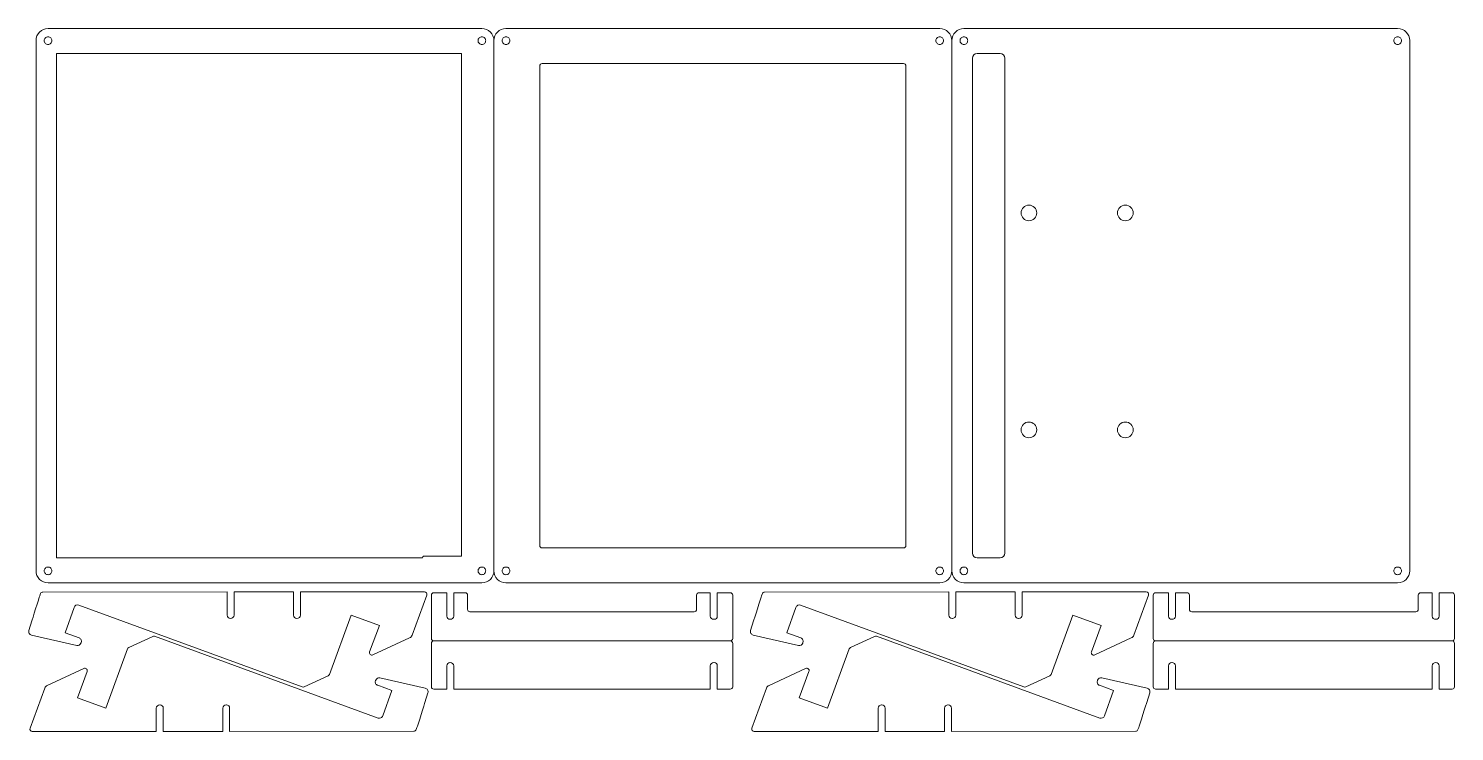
# Model space of a CAD drawing. Header units: millimetres. Extents: x -298 to 294, y -147 to 145.
import ezdxf

# ---------------------------------------------------------------- set-up
doc = ezdxf.new("R2010")
doc.units = ezdxf.units.MM
doc.header["$MEASUREMENT"] = 0
doc.layers.add('Layer 1', color=7, linetype='Continuous')

msp = doc.modelspace()

# ---------------------------------------------------------------- linework, layer by layer
at = {"layer": 'Layer 1', "color": 250, "lineweight": 9}
for centre in [(117, 68.5001), (157, 68.5), (117, -21.5), (157, -21.5)]:
    msp.add_ellipse(centre, major_axis=(0, 3.25), ratio=1, dxfattribs=at)
for points, knots in [([(-105, -79.9997), (-105, -82.7701), (-107.23, -84.9999), (-110.0005, -84.9999), (-110.0005, -84.9999), (-110.0005, -84.9999), (-289.9997, -84.9999), (-289.9997, -84.9999), (-289.9997, -84.9999), (-292.7702, -84.9999), (-295, -82.7701), (-295, -79.9997), (-295, -79.9997), (-295, -79.9997), (-295, 139.9998), (-295, 139.9998), (-295, 139.9998), (-295, 142.7698), (-292.7701, 144.9999), (-289.9995, 144.9999), (-289.9995, 144.9999), (-289.9995, 144.9999), (-110.0006, 145), (-110.0006, 145), (-110.0006, 145), (-107.23, 145), (-105, 142.7697), (-105, 139.9998)], [0, 0, 0, 0, 0.125, 0.125, 0.125, 0.125, 0.25, 0.25, 0.25, 0.25, 0.375, 0.375, 0.375, 0.375, 0.5, 0.5, 0.5, 0.5, 0.625, 0.625, 0.625, 0.625, 0.75, 0.75, 0.75, 0.75, 1, 1, 1, 1]), ([(85, -79.9996), (85, -82.7699), (82.77, -84.9999), (79.9995, -84.9999), (79.9995, -84.9999), (79.9995, -84.9999), (-99.9997, -84.9999), (-99.9997, -84.9999), (-99.9997, -84.9999), (-102.7702, -84.9999), (-105, -82.77), (-105, -79.9997), (-105, -79.9997), (-105, -79.9997), (-105, 139.9999), (-105, 139.9999), (-105, 139.9999), (-105, 142.7704), (-102.7701, 145), (-99.9995, 145), (-99.9995, 145), (-99.9995, 145), (79.9994, 145), (79.9994, 145), (79.9994, 145), (82.77, 145), (85, 142.7701), (85, 139.9999)], [0, 0, 0, 0, 0.125, 0.125, 0.125, 0.125, 0.25, 0.25, 0.25, 0.25, 0.375, 0.375, 0.375, 0.375, 0.5, 0.5, 0.5, 0.5, 0.625, 0.625, 0.625, 0.625, 0.75, 0.75, 0.75, 0.75, 1, 1, 1, 1]), ([(275, -79.9997), (275, -79.9997), (275, 139.9998), (275, 139.9998), (275, 139.9998), (275, 142.7702), (272.7696, 145), (269.9995, 145), (269.9995, 145), (269.9995, 145), (90.0004, 145), (90.0004, 145), (90.0004, 145), (87.2302, 145), (85, 142.7702), (85, 139.9998), (85, 139.9998), (85, 139.9998), (85, -79.9997), (85, -79.9997), (85, -79.9997), (85, -82.7697), (87.2303, -84.9998), (90.0005, -84.9998), (90.0005, -84.9998), (90.0005, -84.9998), (269.9995, -84.9999), (269.9995, -84.9999), (269.9995, -84.9999), (272.7696, -84.9999), (275, -82.7696), (275, -79.9997)], [0, 0, 0, 0, 0.11111111, 0.11111111, 0.11111111, 0.11111111, 0.22222222, 0.22222222, 0.22222222, 0.22222222, 0.33333333, 0.33333333, 0.33333333, 0.33333333, 0.44444444, 0.44444444, 0.44444444, 0.44444444, 0.55555556, 0.55555556, 0.55555556, 0.55555556, 0.66666667, 0.66666667, 0.66666667, 0.66666667, 0.77777778, 0.77777778, 0.77777778, 0.77777778, 1, 1, 1, 1]), ([(-289.9999, 141.6001), (-289.5814, 141.6001), (-289.1651, 141.4269), (-288.868, 141.1312), (-288.868, 141.1312), (-288.5722, 140.8355), (-288.4, 140.4184), (-288.4, 140.0001), (-288.4, 140.0001), (-288.4001, 139.5817), (-288.5721, 139.1647), (-288.868, 138.8689), (-288.868, 138.8689), (-289.1652, 138.5733), (-289.5812, 138.4001), (-289.9998, 138.4001), (-289.9998, 138.4001), (-290.4184, 138.4001), (-290.8346, 138.5732), (-291.1319, 138.8689), (-291.1319, 138.8689), (-291.4279, 139.1647), (-291.5999, 139.5817), (-291.5999, 140.0001), (-291.5999, 140.0001), (-291.6001, 140.4186), (-291.4279, 140.8355), (-291.1319, 141.1312), (-291.1319, 141.1312), (-290.8346, 141.427), (-290.4184, 141.6001), (-289.9999, 141.6001)], [0, 0, 0, 0, 0.11111111, 0.11111111, 0.11111111, 0.11111111, 0.22222222, 0.22222222, 0.22222222, 0.22222222, 0.33333333, 0.33333333, 0.33333333, 0.33333333, 0.44444444, 0.44444444, 0.44444444, 0.44444444, 0.55555556, 0.55555556, 0.55555556, 0.55555556, 0.66666667, 0.66666667, 0.66666667, 0.66666667, 0.77777778, 0.77777778, 0.77777778, 0.77777778, 1, 1, 1, 1]), ([(-109.9996, 141.6001), (-109.5811, 141.6001), (-109.1651, 141.4269), (-108.869, 141.1312), (-108.869, 141.1312), (-108.5732, 140.8355), (-108.4, 140.4184), (-108.4, 140.0001), (-108.4, 140.0001), (-108.4, 139.5817), (-108.5732, 139.1647), (-108.869, 138.8689), (-108.869, 138.8689), (-109.1653, 138.5733), (-109.5811, 138.4001), (-109.9995, 138.4001), (-109.9995, 138.4001), (-110.4193, 138.4001), (-110.8352, 138.5732), (-111.131, 138.8689), (-111.131, 138.8689), (-111.4269, 139.1647), (-111.6, 139.5817), (-111.6, 140.0001), (-111.6, 140.0001), (-111.6, 140.4186), (-111.4268, 140.8355), (-111.131, 141.1312), (-111.131, 141.1312), (-110.8353, 141.427), (-110.4192, 141.6001), (-109.9996, 141.6001)], [0, 0, 0, 0, 0.11111111, 0.11111111, 0.11111111, 0.11111111, 0.22222222, 0.22222222, 0.22222222, 0.22222222, 0.33333333, 0.33333333, 0.33333333, 0.33333333, 0.44444444, 0.44444444, 0.44444444, 0.44444444, 0.55555556, 0.55555556, 0.55555556, 0.55555556, 0.66666667, 0.66666667, 0.66666667, 0.66666667, 0.77777778, 0.77777778, 0.77777778, 0.77777778, 1, 1, 1, 1]), ([(-99.9999, 141.6001), (-99.5814, 141.6001), (-99.1651, 141.4268), (-98.868, 141.1311), (-98.868, 141.1311), (-98.5722, 140.8351), (-98.4, 140.4181), (-98.4, 139.9998), (-98.4, 139.9998), (-98.4001, 139.5817), (-98.5721, 139.1645), (-98.868, 138.8689), (-98.868, 138.8689), (-99.1652, 138.5732), (-99.5812, 138.4001), (-99.9998, 138.4001), (-99.9998, 138.4001), (-100.4184, 138.4001), (-100.8346, 138.5731), (-101.1319, 138.8689), (-101.1319, 138.8689), (-101.4279, 139.1646), (-101.5999, 139.5815), (-101.5999, 139.9998), (-101.5999, 139.9998), (-101.6001, 140.4183), (-101.4279, 140.8351), (-101.1319, 141.1311), (-101.1319, 141.1311), (-100.8346, 141.4269), (-100.4184, 141.6001), (-99.9999, 141.6001)], [0, 0, 0, 0, 0.11111111, 0.11111111, 0.11111111, 0.11111111, 0.22222222, 0.22222222, 0.22222222, 0.22222222, 0.33333333, 0.33333333, 0.33333333, 0.33333333, 0.44444444, 0.44444444, 0.44444444, 0.44444444, 0.55555556, 0.55555556, 0.55555556, 0.55555556, 0.66666667, 0.66666667, 0.66666667, 0.66666667, 0.77777778, 0.77777778, 0.77777778, 0.77777778, 1, 1, 1, 1]), ([(80.0004, 141.6001), (80.4189, 141.6001), (80.8349, 141.4268), (81.131, 141.1311), (81.131, 141.1311), (81.4268, 140.8351), (81.6, 140.4181), (81.6, 139.9998), (81.6, 139.9998), (81.6, 139.5817), (81.4268, 139.1645), (81.131, 138.8689), (81.131, 138.8689), (80.8347, 138.5732), (80.4189, 138.4001), (80.0005, 138.4001), (80.0005, 138.4001), (79.5807, 138.4001), (79.1648, 138.5731), (78.869, 138.8689), (78.869, 138.8689), (78.5731, 139.1646), (78.4, 139.5815), (78.4, 139.9998), (78.4, 139.9998), (78.4, 140.4183), (78.5732, 140.8351), (78.869, 141.1311), (78.869, 141.1311), (79.1647, 141.4269), (79.5808, 141.6001), (80.0004, 141.6001)], [0, 0, 0, 0, 0.11111111, 0.11111111, 0.11111111, 0.11111111, 0.22222222, 0.22222222, 0.22222222, 0.22222222, 0.33333333, 0.33333333, 0.33333333, 0.33333333, 0.44444444, 0.44444444, 0.44444444, 0.44444444, 0.55555556, 0.55555556, 0.55555556, 0.55555556, 0.66666667, 0.66666667, 0.66666667, 0.66666667, 0.77777778, 0.77777778, 0.77777778, 0.77777778, 1, 1, 1, 1]), ([(89.9997, 138.4001), (90.4184, 138.4001), (90.836, 138.572), (91.132, 138.8679), (91.132, 138.8679), (91.4279, 139.165), (91.6, 139.5809), (91.6, 139.9995), (91.6, 139.9995), (91.5999, 140.4192), (91.428, 140.8352), (91.132, 141.1311), (91.132, 141.1311), (90.836, 141.4269), (90.4184, 141.6001), (89.9998, 141.6001), (89.9998, 141.6001), (89.5812, 141.6001), (89.1651, 141.4269), (88.8691, 141.1311), (88.8691, 141.1311), (88.572, 140.8352), (88.4, 140.4192), (88.4, 139.9995), (88.4, 139.9995), (88.4, 139.5809), (88.572, 139.165), (88.8691, 138.8679), (88.8691, 138.8679), (89.1651, 138.572), (89.5812, 138.4001), (89.9997, 138.4001)], [0, 0, 0, 0, 0.11111111, 0.11111111, 0.11111111, 0.11111111, 0.22222222, 0.22222222, 0.22222222, 0.22222222, 0.33333333, 0.33333333, 0.33333333, 0.33333333, 0.44444444, 0.44444444, 0.44444444, 0.44444444, 0.55555556, 0.55555556, 0.55555556, 0.55555556, 0.66666667, 0.66666667, 0.66666667, 0.66666667, 0.77777778, 0.77777778, 0.77777778, 0.77777778, 1, 1, 1, 1]), ([(270.0002, 138.4001), (270.4187, 138.4001), (270.8349, 138.572), (271.1308, 138.8679), (271.1308, 138.8679), (271.428, 139.165), (271.6, 139.5809), (271.6, 139.9995), (271.6, 139.9995), (271.6, 140.4192), (271.428, 140.8352), (271.1308, 141.1311), (271.1308, 141.1311), (270.8349, 141.4269), (270.4187, 141.6001), (270.0002, 141.6001), (270.0002, 141.6001), (269.5816, 141.6001), (269.1639, 141.4269), (268.8679, 141.1311), (268.8679, 141.1311), (268.572, 140.8352), (268.4, 140.4192), (268.4, 139.9995), (268.4, 139.9995), (268.4, 139.5809), (268.572, 139.165), (268.8679, 138.8679), (268.8679, 138.8679), (269.1639, 138.572), (269.5816, 138.4001), (270.0002, 138.4001)], [0, 0, 0, 0, 0.11111111, 0.11111111, 0.11111111, 0.11111111, 0.22222222, 0.22222222, 0.22222222, 0.22222222, 0.33333333, 0.33333333, 0.33333333, 0.33333333, 0.44444444, 0.44444444, 0.44444444, 0.44444444, 0.55555556, 0.55555556, 0.55555556, 0.55555556, 0.66666667, 0.66666667, 0.66666667, 0.66666667, 0.77777778, 0.77777778, 0.77777778, 0.77777778, 1, 1, 1, 1]), ([(-286.4811, -74.6319), (-286.4811, -74.6319), (-286.4811, 134.632), (-286.4811, 134.632), (-286.4811, 134.632), (-286.4811, 134.632), (-118.5162, 134.632), (-118.5162, 134.632), (-118.5162, 134.632), (-118.5162, 134.632), (-118.5162, -73.9117), (-118.5162, -73.9117), (-118.5162, -73.9117), (-118.5162, -73.9117), (-134.2003, -73.9117), (-134.2003, -73.9117), (-134.2003, -73.9117), (-134.3655, -73.9117), (-134.5003, -74.0465), (-134.5003, -74.2117), (-134.5003, -74.2117), (-134.5003, -74.2117), (-134.5003, -74.3317), (-134.5003, -74.3317), (-134.5003, -74.3317), (-134.5003, -74.4969), (-134.6351, -74.6317), (-134.8003, -74.6317), (-134.8003, -74.6317), (-134.8003, -74.6317), (-286.4811, -74.6319), (-286.4811, -74.6319)], [0, 0, 0, 0, 0.11111111, 0.11111111, 0.11111111, 0.11111111, 0.22222222, 0.22222222, 0.22222222, 0.22222222, 0.33333333, 0.33333333, 0.33333333, 0.33333333, 0.44444444, 0.44444444, 0.44444444, 0.44444444, 0.55555556, 0.55555556, 0.55555556, 0.55555556, 0.66666667, 0.66666667, 0.66666667, 0.66666667, 0.77777778, 0.77777778, 0.77777778, 0.77777778, 1, 1, 1, 1]), ([(-85.9857, -69.4782), (-85.9857, -69.4782), (-85.9857, 129.4784), (-85.9857, 129.4784), (-85.9857, 129.4784), (-85.9857, 130.0292), (-85.5365, 130.4784), (-84.9857, 130.4784), (-84.9857, 130.4784), (-84.9857, 130.4784), (64.9856, 130.4784), (64.9856, 130.4784), (64.9856, 130.4784), (65.5364, 130.4784), (65.9856, 130.0292), (65.9856, 129.4784), (65.9856, 129.4784), (65.9856, 129.4784), (65.9856, -69.4782), (65.9856, -69.4782), (65.9856, -69.4782), (65.9856, -70.029), (65.5364, -70.4782), (64.9856, -70.4782), (64.9856, -70.4782), (64.9856, -70.4782), (-84.9857, -70.4782), (-84.9857, -70.4782), (-84.9857, -70.4782), (-85.5365, -70.4782), (-85.9857, -70.029), (-85.9857, -69.4782)], [0, 0, 0, 0, 0.11111111, 0.11111111, 0.11111111, 0.11111111, 0.22222222, 0.22222222, 0.22222222, 0.22222222, 0.33333333, 0.33333333, 0.33333333, 0.33333333, 0.44444444, 0.44444444, 0.44444444, 0.44444444, 0.55555556, 0.55555556, 0.55555556, 0.55555556, 0.66666667, 0.66666667, 0.66666667, 0.66666667, 0.77777778, 0.77777778, 0.77777778, 0.77777778, 1, 1, 1, 1]), ([(93.5189, 132.6462), (93.5189, 132.6462), (93.5189, -72.6464), (93.5189, -72.6464), (93.5189, -72.6464), (93.5189, -73.7401), (94.4089, -74.632), (95.5003, -74.632), (95.5003, -74.632), (95.5003, -74.632), (105.0024, -74.632), (105.0024, -74.632), (105.0024, -74.632), (106.0938, -74.632), (106.9838, -73.7401), (106.9838, -72.6464), (106.9838, -72.6464), (106.9838, -72.6464), (106.9838, 132.6461), (106.9838, 132.6461), (106.9838, 132.6461), (106.9838, 133.7398), (106.0938, 134.6317), (105.0024, 134.6317), (105.0024, 134.6317), (105.0024, 134.6317), (95.5003, 134.6318), (95.5003, 134.6318), (95.5003, 134.6318), (94.4089, 134.6318), (93.5189, 133.7399), (93.5189, 132.6462)], [0, 0, 0, 0, 0.11111111, 0.11111111, 0.11111111, 0.11111111, 0.22222222, 0.22222222, 0.22222222, 0.22222222, 0.33333333, 0.33333333, 0.33333333, 0.33333333, 0.44444444, 0.44444444, 0.44444444, 0.44444444, 0.55555556, 0.55555556, 0.55555556, 0.55555556, 0.66666667, 0.66666667, 0.66666667, 0.66666667, 0.77777778, 0.77777778, 0.77777778, 0.77777778, 1, 1, 1, 1]), ([(-289.9999, -78.3999), (-289.5814, -78.3999), (-289.1651, -78.5718), (-288.868, -78.8677), (-288.868, -78.8677), (-288.5722, -79.1648), (-288.4, -79.5807), (-288.4, -79.9993), (-288.4, -79.9993), (-288.4001, -80.419), (-288.5721, -80.835), (-288.868, -81.1309), (-288.868, -81.1309), (-289.1652, -81.4267), (-289.5812, -81.5999), (-289.9998, -81.5999), (-289.9998, -81.5999), (-290.4184, -81.5999), (-290.8346, -81.4267), (-291.1319, -81.1309), (-291.1319, -81.1309), (-291.4279, -80.835), (-291.5999, -80.419), (-291.5999, -79.9993), (-291.5999, -79.9993), (-291.6001, -79.5807), (-291.4279, -79.1648), (-291.1319, -78.8677), (-291.1319, -78.8677), (-290.8346, -78.5718), (-290.4184, -78.3999), (-289.9999, -78.3999)], [0, 0, 0, 0, 0.11111111, 0.11111111, 0.11111111, 0.11111111, 0.22222222, 0.22222222, 0.22222222, 0.22222222, 0.33333333, 0.33333333, 0.33333333, 0.33333333, 0.44444444, 0.44444444, 0.44444444, 0.44444444, 0.55555556, 0.55555556, 0.55555556, 0.55555556, 0.66666667, 0.66666667, 0.66666667, 0.66666667, 0.77777778, 0.77777778, 0.77777778, 0.77777778, 1, 1, 1, 1]), ([(-109.9996, -78.3999), (-109.5811, -78.3999), (-109.1651, -78.5718), (-108.869, -78.8677), (-108.869, -78.8677), (-108.5732, -79.1648), (-108.4, -79.5807), (-108.4, -79.9993), (-108.4, -79.9993), (-108.4, -80.419), (-108.5732, -80.835), (-108.869, -81.1309), (-108.869, -81.1309), (-109.1653, -81.4267), (-109.5811, -81.5999), (-109.9995, -81.5999), (-109.9995, -81.5999), (-110.4193, -81.5999), (-110.8352, -81.4267), (-111.131, -81.1309), (-111.131, -81.1309), (-111.4269, -80.835), (-111.6, -80.419), (-111.6, -79.9993), (-111.6, -79.9993), (-111.6, -79.5807), (-111.4268, -79.1648), (-111.131, -78.8677), (-111.131, -78.8677), (-110.8353, -78.5718), (-110.4192, -78.3999), (-109.9996, -78.3999)], [0, 0, 0, 0, 0.11111111, 0.11111111, 0.11111111, 0.11111111, 0.22222222, 0.22222222, 0.22222222, 0.22222222, 0.33333333, 0.33333333, 0.33333333, 0.33333333, 0.44444444, 0.44444444, 0.44444444, 0.44444444, 0.55555556, 0.55555556, 0.55555556, 0.55555556, 0.66666667, 0.66666667, 0.66666667, 0.66666667, 0.77777778, 0.77777778, 0.77777778, 0.77777778, 1, 1, 1, 1]), ([(-99.9999, -78.4004), (-99.5814, -78.4004), (-99.1651, -78.5728), (-98.868, -78.8685), (-98.868, -78.8685), (-98.5722, -79.1656), (-98.4, -79.5816), (-98.4, -80), (-98.4, -80), (-98.4001, -80.4197), (-98.5721, -80.8356), (-98.868, -81.1315), (-98.868, -81.1315), (-99.1652, -81.4271), (-99.5812, -81.6004), (-99.9998, -81.6004), (-99.9998, -81.6004), (-100.4184, -81.6004), (-100.8346, -81.4273), (-101.1319, -81.1315), (-101.1319, -81.1315), (-101.4279, -80.8356), (-101.5999, -80.4198), (-101.5999, -80), (-101.5999, -80), (-101.6001, -79.5816), (-101.4279, -79.1657), (-101.1319, -78.8685), (-101.1319, -78.8685), (-100.8346, -78.5726), (-100.4184, -78.4004), (-99.9999, -78.4004)], [0, 0, 0, 0, 0.11111111, 0.11111111, 0.11111111, 0.11111111, 0.22222222, 0.22222222, 0.22222222, 0.22222222, 0.33333333, 0.33333333, 0.33333333, 0.33333333, 0.44444444, 0.44444444, 0.44444444, 0.44444444, 0.55555556, 0.55555556, 0.55555556, 0.55555556, 0.66666667, 0.66666667, 0.66666667, 0.66666667, 0.77777778, 0.77777778, 0.77777778, 0.77777778, 1, 1, 1, 1]), ([(80.0004, -78.3999), (80.4189, -78.3999), (80.8349, -78.5723), (81.131, -78.8681), (81.131, -78.8681), (81.4268, -79.1652), (81.6, -79.5811), (81.6, -79.9995), (81.6, -79.9995), (81.6, -80.4192), (81.4268, -80.8352), (81.131, -81.1311), (81.131, -81.1311), (80.8347, -81.4266), (80.4189, -81.5999), (80.0005, -81.5999), (80.0005, -81.5999), (79.5807, -81.5999), (79.1648, -81.4268), (78.869, -81.1311), (78.869, -81.1311), (78.5731, -80.8352), (78.4, -80.4193), (78.4, -79.9995), (78.4, -79.9995), (78.4, -79.5811), (78.5732, -79.1652), (78.869, -78.8681), (78.869, -78.8681), (79.1647, -78.5721), (79.5808, -78.3999), (80.0004, -78.3999)], [0, 0, 0, 0, 0.11111111, 0.11111111, 0.11111111, 0.11111111, 0.22222222, 0.22222222, 0.22222222, 0.22222222, 0.33333333, 0.33333333, 0.33333333, 0.33333333, 0.44444444, 0.44444444, 0.44444444, 0.44444444, 0.55555556, 0.55555556, 0.55555556, 0.55555556, 0.66666667, 0.66666667, 0.66666667, 0.66666667, 0.77777778, 0.77777778, 0.77777778, 0.77777778, 1, 1, 1, 1]), ([(89.9997, -81.5999), (90.4184, -81.5999), (90.836, -81.4267), (91.132, -81.131), (91.132, -81.131), (91.4279, -80.8353), (91.6, -80.4182), (91.6, -79.9999), (91.6, -79.9999), (91.5999, -79.5815), (91.428, -79.1645), (91.132, -78.8687), (91.132, -78.8687), (90.836, -78.5731), (90.4184, -78.3999), (89.9998, -78.3999), (89.9998, -78.3999), (89.5812, -78.3999), (89.1651, -78.573), (88.8691, -78.8687), (88.8691, -78.8687), (88.572, -79.1645), (88.4, -79.5815), (88.4, -79.9999), (88.4, -79.9999), (88.4, -80.4184), (88.572, -80.8353), (88.8691, -81.131), (88.8691, -81.131), (89.1651, -81.4268), (89.5812, -81.5999), (89.9997, -81.5999)], [0, 0, 0, 0, 0.11111111, 0.11111111, 0.11111111, 0.11111111, 0.22222222, 0.22222222, 0.22222222, 0.22222222, 0.33333333, 0.33333333, 0.33333333, 0.33333333, 0.44444444, 0.44444444, 0.44444444, 0.44444444, 0.55555556, 0.55555556, 0.55555556, 0.55555556, 0.66666667, 0.66666667, 0.66666667, 0.66666667, 0.77777778, 0.77777778, 0.77777778, 0.77777778, 1, 1, 1, 1]), ([(270.0002, -81.5999), (270.4187, -81.5999), (270.8349, -81.4267), (271.1308, -81.131), (271.1308, -81.131), (271.428, -80.8353), (271.6, -80.4182), (271.6, -79.9999), (271.6, -79.9999), (271.6, -79.5815), (271.428, -79.1645), (271.1308, -78.8687), (271.1308, -78.8687), (270.8349, -78.5731), (270.4187, -78.3999), (270.0002, -78.3999), (270.0002, -78.3999), (269.5816, -78.3999), (269.1639, -78.573), (268.8679, -78.8687), (268.8679, -78.8687), (268.572, -79.1645), (268.4, -79.5815), (268.4, -79.9999), (268.4, -79.9999), (268.4, -80.4184), (268.572, -80.8353), (268.8679, -81.131), (268.8679, -81.131), (269.1639, -81.4268), (269.5816, -81.5999), (270.0002, -81.5999)], [0, 0, 0, 0, 0.11111111, 0.11111111, 0.11111111, 0.11111111, 0.22222222, 0.22222222, 0.22222222, 0.22222222, 0.33333333, 0.33333333, 0.33333333, 0.33333333, 0.44444444, 0.44444444, 0.44444444, 0.44444444, 0.55555556, 0.55555556, 0.55555556, 0.55555556, 0.66666667, 0.66666667, 0.66666667, 0.66666667, 0.77777778, 0.77777778, 0.77777778, 0.77777778, 1, 1, 1, 1]), ([(-278.0627, -110.9008), (-278.0627, -110.9008), (-296.8909, -106.6368), (-296.8909, -106.6368), (-296.8909, -106.6368), (-297.3143, -106.5409), (-297.6426, -106.2988), (-297.8593, -105.9226), (-297.8593, -105.9226), (-298.076, -105.5464), (-298.1208, -105.1409), (-297.9913, -104.7265), (-297.9913, -104.7265), (-297.9913, -104.7265), (-296.7487, -100.749), (-296.7487, -100.749), (-296.7487, -100.749), (-296.7487, -100.749), (-293.6344, -90.8615), (-293.4451, -90.3443), (-293.4451, -90.3443), (-293.4451, -90.3443), (-293.1181, -89.4507), (-293.1181, -89.4507), (-293.1181, -89.4507), (-292.9719, -89.0511), (-292.6108, -88.7974), (-292.1854, -88.7945), (-292.1854, -88.7945), (-292.1854, -88.7945), (-292.1709, -88.7944), (-292.1709, -88.7944), (-292.1709, -88.7944), (-292.1709, -88.7944), (-215.7244, -88.7459), (-215.7244, -88.7459), (-215.7244, -88.7459), (-215.7244, -88.7459), (-215.7244, -98.3994), (-215.7244, -98.3994), (-215.7244, -98.3994), (-215.7244, -99.115), (-215.0914, -99.6987), (-214.3757, -99.6994), (-214.3757, -99.6994), (-214.3757, -99.6994), (-214.2855, -99.6995), (-214.2855, -99.6995), (-214.2855, -99.6995), (-213.5691, -99.7002), (-212.8358, -99.1157), (-212.8358, -98.3993), (-212.8358, -98.3993), (-212.8358, -98.3993), (-212.8373, -88.744), (-212.8373, -88.744), (-212.8373, -88.744), (-212.8373, -88.744), (-188.1785, -88.7284), (-188.1785, -88.7284), (-188.1785, -88.7284), (-188.1785, -88.7284), (-188.1786, -98.3987), (-188.1786, -98.3987), (-188.1786, -98.3987), (-188.1786, -99.1145), (-187.545, -99.6987), (-186.8291, -99.6987), (-186.8291, -99.6987), (-186.8291, -99.6987), (-186.74, -99.6987), (-186.74, -99.6987), (-186.74, -99.6987), (-186.0239, -99.6987), (-185.291, -99.108), (-185.2909, -98.3919), (-185.2909, -98.3919), (-185.2909, -98.3919), (-185.2898, -88.7261), (-185.2898, -88.7261), (-185.2898, -88.7261), (-185.2898, -88.7261), (-133.8371, -88.6939), (-133.8371, -88.6939), (-133.8371, -88.6939), (-133.5001, -88.6937), (-133.2102, -88.8448), (-133.017, -89.1208), (-133.017, -89.1208), (-132.8238, -89.3968), (-132.7816, -89.7211), (-132.8973, -90.0376), (-132.8973, -90.0376), (-132.8973, -90.0376), (-138.9939, -106.6971), (-138.9939, -106.6971), (-138.9939, -106.6971), (-139.1829, -107.2143), (-139.5303, -107.592), (-140.0299, -107.8239), (-140.0299, -107.8239), (-140.0299, -107.8239), (-155.2161, -114.8729), (-155.2161, -114.8729), (-155.2161, -114.8729), (-155.5908, -115.0469), (-156.0099, -114.9816), (-156.314, -114.7019), (-156.314, -114.7019), (-156.618, -114.4223), (-156.7182, -114.0102), (-156.5762, -113.6222), (-156.5762, -113.6222), (-156.5762, -113.6222), (-152.5494, -102.6185), (-152.5494, -102.6185), (-152.5494, -102.6185), (-152.5494, -102.6185), (-164.288, -98.3227), (-164.288, -98.3227), (-164.288, -98.3227), (-164.288, -98.3227), (-173.2977, -122.9433), (-173.2977, -122.9433), (-173.2977, -122.9433), (-173.3922, -123.2018), (-173.5658, -123.3907), (-173.8157, -123.5067), (-173.8157, -123.5067), (-173.8157, -123.5067), (-183.7994, -128.1407), (-183.7994, -128.1407), (-183.7994, -128.1407), (-184.0491, -128.2566), (-184.3054, -128.2674), (-184.564, -128.1728), (-184.564, -128.1728), (-184.564, -128.1728), (-277.2856, -94.2416), (-277.2856, -94.2416), (-277.2856, -94.2416), (-277.6759, -94.0987), (-278.0631, -94.1159), (-278.4393, -94.2927), (-278.4393, -94.2927), (-278.8155, -94.4696), (-279.0757, -94.7568), (-279.2147, -95.1485), (-279.2147, -95.1485), (-279.2147, -95.1485), (-282.9663, -105.7191), (-282.9663, -105.7191), (-282.9663, -105.7191), (-282.9663, -105.7191), (-277.1427, -107.8376), (-277.1427, -107.8376), (-277.1427, -107.8376), (-276.7427, -107.9822), (-276.4517, -108.254), (-276.2801, -108.6432), (-276.2801, -108.6432), (-276.1086, -109.0323), (-276.1042, -109.4305), (-276.2673, -109.8233), (-276.2673, -109.8233), (-276.2673, -109.8233), (-276.3461, -110.013), (-276.3461, -110.013), (-276.3461, -110.013), (-276.6284, -110.693), (-277.3446, -111.0634), (-278.0627, -110.9008)], [0, 0, 0, 0, 0.02272727, 0.02272727, 0.02272727, 0.02272727, 0.04545455, 0.04545455, 0.04545455, 0.04545455, 0.06818182, 0.06818182, 0.06818182, 0.06818182, 0.09090909, 0.09090909, 0.09090909, 0.09090909, 0.11363636, 0.11363636, 0.11363636, 0.11363636, 0.13636364, 0.13636364, 0.13636364, 0.13636364, 0.15909091, 0.15909091, 0.15909091, 0.15909091, 0.18181818, 0.18181818, 0.18181818, 0.18181818, 0.20454545, 0.20454545, 0.20454545, 0.20454545, 0.22727273, 0.22727273, 0.22727273, 0.22727273, 0.25, 0.25, 0.25, 0.25, 0.27272727, 0.27272727, 0.27272727, 0.27272727, 0.29545455, 0.29545455, 0.29545455, 0.29545455, 0.31818182, 0.31818182, 0.31818182, 0.31818182, 0.34090909, 0.34090909, 0.34090909, 0.34090909, 0.36363636, 0.36363636, 0.36363636, 0.36363636, 0.38636364, 0.38636364, 0.38636364, 0.38636364, 0.40909091, 0.40909091, 0.40909091, 0.40909091, 0.43181818, 0.43181818, 0.43181818, 0.43181818, 0.45454545, 0.45454545, 0.45454545, 0.45454545, 0.47727273, 0.47727273, 0.47727273, 0.47727273, 0.5, 0.5, 0.5, 0.5, 0.52272727, 0.52272727, 0.52272727, 0.52272727, 0.54545455, 0.54545455, 0.54545455, 0.54545455, 0.56818182, 0.56818182, 0.56818182, 0.56818182, 0.59090909, 0.59090909, 0.59090909, 0.59090909, 0.61363636, 0.61363636, 0.61363636, 0.61363636, 0.63636364, 0.63636364, 0.63636364, 0.63636364, 0.65909091, 0.65909091, 0.65909091, 0.65909091, 0.68181818, 0.68181818, 0.68181818, 0.68181818, 0.70454545, 0.70454545, 0.70454545, 0.70454545, 0.72727273, 0.72727273, 0.72727273, 0.72727273, 0.75, 0.75, 0.75, 0.75, 0.77272727, 0.77272727, 0.77272727, 0.77272727, 0.79545455, 0.79545455, 0.79545455, 0.79545455, 0.81818182, 0.81818182, 0.81818182, 0.81818182, 0.84090909, 0.84090909, 0.84090909, 0.84090909, 0.86363636, 0.86363636, 0.86363636, 0.86363636, 0.88636364, 0.88636364, 0.88636364, 0.88636364, 0.90909091, 0.90909091, 0.90909091, 0.90909091, 0.93181818, 0.93181818, 0.93181818, 0.93181818, 0.95454545, 0.95454545, 0.95454545, 0.95454545, 1, 1, 1, 1]), ([(21.4456, -110.9008), (21.4456, -110.9008), (2.6174, -106.6368), (2.6174, -106.6368), (2.6174, -106.6368), (2.194, -106.5409), (1.8657, -106.2988), (1.649, -105.9226), (1.649, -105.9226), (1.4323, -105.5464), (1.3875, -105.1409), (1.517, -104.7265), (1.517, -104.7265), (1.517, -104.7265), (2.7596, -100.749), (2.7596, -100.749), (2.7596, -100.749), (2.7596, -100.749), (5.8739, -90.8615), (6.0632, -90.3443), (6.0632, -90.3443), (6.0632, -90.3443), (6.3902, -89.4507), (6.3902, -89.4507), (6.3902, -89.4507), (6.5364, -89.0511), (6.8975, -88.7974), (7.3229, -88.7945), (7.3229, -88.7945), (7.3229, -88.7945), (7.3374, -88.7944), (7.3374, -88.7944), (7.3374, -88.7944), (7.3374, -88.7944), (83.7839, -88.7459), (83.7839, -88.7459), (83.7839, -88.7459), (83.7839, -88.7459), (83.7839, -98.3994), (83.7839, -98.3994), (83.7839, -98.3994), (83.7839, -99.115), (84.4169, -99.6987), (85.1326, -99.6994), (85.1326, -99.6994), (85.1326, -99.6994), (85.2228, -99.6995), (85.2228, -99.6995), (85.2228, -99.6995), (85.9392, -99.7002), (86.6725, -99.1157), (86.6725, -98.3993), (86.6725, -98.3993), (86.6725, -98.3993), (86.671, -88.744), (86.671, -88.744), (86.671, -88.744), (86.671, -88.744), (111.3298, -88.7284), (111.3298, -88.7284), (111.3298, -88.7284), (111.3298, -88.7284), (111.3297, -98.3987), (111.3297, -98.3987), (111.3297, -98.3987), (111.3297, -99.1145), (111.9633, -99.6987), (112.6792, -99.6987), (112.6792, -99.6987), (112.6792, -99.6987), (112.7683, -99.6987), (112.7683, -99.6987), (112.7683, -99.6987), (113.4844, -99.6987), (114.2173, -99.108), (114.2174, -98.3919), (114.2174, -98.3919), (114.2174, -98.3919), (114.2185, -88.7261), (114.2185, -88.7261), (114.2185, -88.7261), (114.2185, -88.7261), (165.6712, -88.6939), (165.6712, -88.6939), (165.6712, -88.6939), (166.0082, -88.6937), (166.2981, -88.8448), (166.4913, -89.1208), (166.4913, -89.1208), (166.6845, -89.3968), (166.7267, -89.7211), (166.611, -90.0376), (166.611, -90.0376), (166.611, -90.0376), (160.5144, -106.6971), (160.5144, -106.6971), (160.5144, -106.6971), (160.3254, -107.2143), (159.978, -107.592), (159.4784, -107.8239), (159.4784, -107.8239), (159.4784, -107.8239), (144.2922, -114.8729), (144.2922, -114.8729), (144.2922, -114.8729), (143.9175, -115.0469), (143.4984, -114.9816), (143.1943, -114.7019), (143.1943, -114.7019), (142.8903, -114.4223), (142.7901, -114.0102), (142.9321, -113.6222), (142.9321, -113.6222), (142.9321, -113.6222), (146.9589, -102.6185), (146.9589, -102.6185), (146.9589, -102.6185), (146.9589, -102.6185), (135.2203, -98.3227), (135.2203, -98.3227), (135.2203, -98.3227), (135.2203, -98.3227), (126.2106, -122.9433), (126.2106, -122.9433), (126.2106, -122.9433), (126.1161, -123.2018), (125.9425, -123.3907), (125.6926, -123.5067), (125.6926, -123.5067), (125.6926, -123.5067), (115.7089, -128.1407), (115.7089, -128.1407), (115.7089, -128.1407), (115.4592, -128.2566), (115.2029, -128.2674), (114.9443, -128.1728), (114.9443, -128.1728), (114.9443, -128.1728), (22.2227, -94.2416), (22.2227, -94.2416), (22.2227, -94.2416), (21.8324, -94.0987), (21.4452, -94.1159), (21.069, -94.2927), (21.069, -94.2927), (20.6928, -94.4696), (20.4326, -94.7568), (20.2936, -95.1485), (20.2936, -95.1485), (20.2936, -95.1485), (16.542, -105.7191), (16.542, -105.7191), (16.542, -105.7191), (16.542, -105.7191), (22.3656, -107.8376), (22.3656, -107.8376), (22.3656, -107.8376), (22.7656, -107.9822), (23.0566, -108.254), (23.2282, -108.6432), (23.2282, -108.6432), (23.3997, -109.0323), (23.4041, -109.4305), (23.241, -109.8233), (23.241, -109.8233), (23.241, -109.8233), (23.1622, -110.013), (23.1622, -110.013), (23.1622, -110.013), (22.8799, -110.693), (22.1637, -111.0634), (21.4456, -110.9008)], [0, 0, 0, 0, 0.02272727, 0.02272727, 0.02272727, 0.02272727, 0.04545455, 0.04545455, 0.04545455, 0.04545455, 0.06818182, 0.06818182, 0.06818182, 0.06818182, 0.09090909, 0.09090909, 0.09090909, 0.09090909, 0.11363636, 0.11363636, 0.11363636, 0.11363636, 0.13636364, 0.13636364, 0.13636364, 0.13636364, 0.15909091, 0.15909091, 0.15909091, 0.15909091, 0.18181818, 0.18181818, 0.18181818, 0.18181818, 0.20454545, 0.20454545, 0.20454545, 0.20454545, 0.22727273, 0.22727273, 0.22727273, 0.22727273, 0.25, 0.25, 0.25, 0.25, 0.27272727, 0.27272727, 0.27272727, 0.27272727, 0.29545455, 0.29545455, 0.29545455, 0.29545455, 0.31818182, 0.31818182, 0.31818182, 0.31818182, 0.34090909, 0.34090909, 0.34090909, 0.34090909, 0.36363636, 0.36363636, 0.36363636, 0.36363636, 0.38636364, 0.38636364, 0.38636364, 0.38636364, 0.40909091, 0.40909091, 0.40909091, 0.40909091, 0.43181818, 0.43181818, 0.43181818, 0.43181818, 0.45454545, 0.45454545, 0.45454545, 0.45454545, 0.47727273, 0.47727273, 0.47727273, 0.47727273, 0.5, 0.5, 0.5, 0.5, 0.52272727, 0.52272727, 0.52272727, 0.52272727, 0.54545455, 0.54545455, 0.54545455, 0.54545455, 0.56818182, 0.56818182, 0.56818182, 0.56818182, 0.59090909, 0.59090909, 0.59090909, 0.59090909, 0.61363636, 0.61363636, 0.61363636, 0.61363636, 0.63636364, 0.63636364, 0.63636364, 0.63636364, 0.65909091, 0.65909091, 0.65909091, 0.65909091, 0.68181818, 0.68181818, 0.68181818, 0.68181818, 0.70454545, 0.70454545, 0.70454545, 0.70454545, 0.72727273, 0.72727273, 0.72727273, 0.72727273, 0.75, 0.75, 0.75, 0.75, 0.77272727, 0.77272727, 0.77272727, 0.77272727, 0.79545455, 0.79545455, 0.79545455, 0.79545455, 0.81818182, 0.81818182, 0.81818182, 0.81818182, 0.84090909, 0.84090909, 0.84090909, 0.84090909, 0.86363636, 0.86363636, 0.86363636, 0.86363636, 0.88636364, 0.88636364, 0.88636364, 0.88636364, 0.90909091, 0.90909091, 0.90909091, 0.90909091, 0.93181818, 0.93181818, 0.93181818, 0.93181818, 0.95454545, 0.95454545, 0.95454545, 0.95454545, 1, 1, 1, 1]), ([(-129.9324, -109.0734), (-130.4832, -109.0734), (-130.9324, -108.6242), (-130.9324, -108.0734), (-130.9324, -108.0734), (-130.9324, -108.0734), (-130.9324, -90.0734), (-130.9324, -90.0734), (-130.9324, -90.0734), (-130.9324, -89.5226), (-130.4832, -89.0734), (-129.9324, -89.0734), (-129.9324, -89.0734), (-129.9324, -89.0734), (-124.5327, -89.0734), (-124.5327, -89.0734), (-124.5327, -89.0734), (-124.5327, -89.0734), (-124.5327, -98.7795), (-124.5327, -98.7795), (-124.5327, -98.7795), (-124.5327, -99.4953), (-123.9492, -100.0791), (-123.2334, -100.0795), (-123.2334, -100.0795), (-123.2334, -100.0795), (-123.1429, -100.0795), (-123.1429, -100.0795), (-123.1429, -100.0795), (-122.4267, -100.0795), (-121.6439, -99.4958), (-121.6439, -98.7796), (-121.6439, -98.7796), (-121.6439, -98.7796), (-121.6437, -89.0734), (-121.6437, -89.0734), (-121.6437, -89.0734), (-121.6437, -89.0734), (-116.9324, -89.0734), (-116.9324, -89.0734), (-116.9324, -89.0734), (-116.3816, -89.0734), (-115.9324, -89.5232), (-115.9324, -90.0734), (-115.9324, -90.0734), (-115.9324, -90.0734), (-115.9324, -95.985), (-115.9324, -95.985), (-115.9324, -95.985), (-115.9324, -96.5358), (-115.4832, -96.985), (-114.9324, -96.985), (-114.9324, -96.985), (-114.9324, -96.985), (-21.9324, -96.985), (-21.9324, -96.985), (-21.9324, -96.985), (-21.3816, -96.985), (-20.9324, -96.5358), (-20.9324, -95.985), (-20.9324, -95.985), (-20.9324, -95.985), (-20.9324, -90.0734), (-20.9324, -90.0734), (-20.9324, -90.0734), (-20.9324, -89.5226), (-20.4832, -89.0734), (-19.9324, -89.0734), (-19.9324, -89.0734), (-19.9324, -89.0734), (-15.2199, -89.0734), (-15.2199, -89.0734), (-15.2199, -89.0734), (-15.2199, -89.0734), (-15.2211, -98.7787), (-15.2211, -98.7787), (-15.2211, -98.7787), (-15.2211, -99.4945), (-14.4388, -100.0789), (-13.7227, -100.0789), (-13.7227, -100.0789), (-13.7227, -100.0789), (-13.6321, -100.0789), (-13.6321, -100.0789), (-13.6321, -100.0789), (-12.9161, -100.0789), (-12.332, -99.4948), (-12.3321, -98.7788), (-12.3321, -98.7788), (-12.3321, -98.7788), (-12.3325, -89.0734), (-12.3325, -89.0734), (-12.3325, -89.0734), (-12.3325, -89.0734), (-6.9324, -89.0734), (-6.9324, -89.0734), (-6.9324, -89.0734), (-6.3816, -89.0734), (-5.9324, -89.5226), (-5.9324, -90.0734), (-5.9324, -90.0734), (-5.9324, -90.0734), (-5.9324, -108.0734), (-5.9324, -108.0734), (-5.9324, -108.0734), (-5.9324, -108.6242), (-6.3816, -109.0734), (-6.9324, -109.0734)], [0, 0, 0, 0, 0.03571429, 0.03571429, 0.03571429, 0.03571429, 0.07142857, 0.07142857, 0.07142857, 0.07142857, 0.10714286, 0.10714286, 0.10714286, 0.10714286, 0.14285714, 0.14285714, 0.14285714, 0.14285714, 0.17857143, 0.17857143, 0.17857143, 0.17857143, 0.21428571, 0.21428571, 0.21428571, 0.21428571, 0.25, 0.25, 0.25, 0.25, 0.28571429, 0.28571429, 0.28571429, 0.28571429, 0.32142857, 0.32142857, 0.32142857, 0.32142857, 0.35714286, 0.35714286, 0.35714286, 0.35714286, 0.39285714, 0.39285714, 0.39285714, 0.39285714, 0.42857143, 0.42857143, 0.42857143, 0.42857143, 0.46428571, 0.46428571, 0.46428571, 0.46428571, 0.5, 0.5, 0.5, 0.5, 0.53571429, 0.53571429, 0.53571429, 0.53571429, 0.57142857, 0.57142857, 0.57142857, 0.57142857, 0.60714286, 0.60714286, 0.60714286, 0.60714286, 0.64285714, 0.64285714, 0.64285714, 0.64285714, 0.67857143, 0.67857143, 0.67857143, 0.67857143, 0.71428571, 0.71428571, 0.71428571, 0.71428571, 0.75, 0.75, 0.75, 0.75, 0.78571429, 0.78571429, 0.78571429, 0.78571429, 0.82142857, 0.82142857, 0.82142857, 0.82142857, 0.85714286, 0.85714286, 0.85714286, 0.85714286, 0.89285714, 0.89285714, 0.89285714, 0.89285714, 0.92857143, 0.92857143, 0.92857143, 0.92857143, 1, 1, 1, 1]), ([(169.5759, -109.0734), (169.0251, -109.0734), (168.5759, -108.6242), (168.5759, -108.0734), (168.5759, -108.0734), (168.5759, -108.0734), (168.5759, -90.0734), (168.5759, -90.0734), (168.5759, -90.0734), (168.5759, -89.5226), (169.0251, -89.0734), (169.5759, -89.0734), (169.5759, -89.0734), (169.5759, -89.0734), (174.9756, -89.0734), (174.9756, -89.0734), (174.9756, -89.0734), (174.9756, -89.0734), (174.9756, -98.7795), (174.9756, -98.7795), (174.9756, -98.7795), (174.9756, -99.4953), (175.5591, -100.0791), (176.2749, -100.0795), (176.2749, -100.0795), (176.2749, -100.0795), (176.3654, -100.0795), (176.3654, -100.0795), (176.3654, -100.0795), (177.0816, -100.0795), (177.8644, -99.4958), (177.8644, -98.7796), (177.8644, -98.7796), (177.8644, -98.7796), (177.8646, -89.0734), (177.8646, -89.0734), (177.8646, -89.0734), (177.8646, -89.0734), (182.5759, -89.0734), (182.5759, -89.0734), (182.5759, -89.0734), (183.1267, -89.0734), (183.5759, -89.5232), (183.5759, -90.0734), (183.5759, -90.0734), (183.5759, -90.0734), (183.5759, -95.985), (183.5759, -95.985), (183.5759, -95.985), (183.5759, -96.5358), (184.0251, -96.985), (184.5759, -96.985), (184.5759, -96.985), (184.5759, -96.985), (277.5759, -96.985), (277.5759, -96.985), (277.5759, -96.985), (278.1267, -96.985), (278.5759, -96.5358), (278.5759, -95.985), (278.5759, -95.985), (278.5759, -95.985), (278.5759, -90.0734), (278.5759, -90.0734), (278.5759, -90.0734), (278.5759, -89.5226), (279.0251, -89.0734), (279.5759, -89.0734), (279.5759, -89.0734), (279.5759, -89.0734), (284.2884, -89.0734), (284.2884, -89.0734), (284.2884, -89.0734), (284.2884, -89.0734), (284.2872, -98.7787), (284.2872, -98.7787), (284.2872, -98.7787), (284.2872, -99.4945), (285.0695, -100.0789), (285.7856, -100.0789), (285.7856, -100.0789), (285.7856, -100.0789), (285.8762, -100.0789), (285.8762, -100.0789), (285.8762, -100.0789), (286.5922, -100.0789), (287.1763, -99.4948), (287.1762, -98.7788), (287.1762, -98.7788), (287.1762, -98.7788), (287.1758, -89.0734), (287.1758, -89.0734), (287.1758, -89.0734), (287.1758, -89.0734), (292.5759, -89.0734), (292.5759, -89.0734), (292.5759, -89.0734), (293.1267, -89.0734), (293.5759, -89.5226), (293.5759, -90.0734), (293.5759, -90.0734), (293.5759, -90.0734), (293.5759, -108.0734), (293.5759, -108.0734), (293.5759, -108.0734), (293.5759, -108.6242), (293.1267, -109.0734), (292.5759, -109.0734)], [0, 0, 0, 0, 0.03571429, 0.03571429, 0.03571429, 0.03571429, 0.07142857, 0.07142857, 0.07142857, 0.07142857, 0.10714286, 0.10714286, 0.10714286, 0.10714286, 0.14285714, 0.14285714, 0.14285714, 0.14285714, 0.17857143, 0.17857143, 0.17857143, 0.17857143, 0.21428571, 0.21428571, 0.21428571, 0.21428571, 0.25, 0.25, 0.25, 0.25, 0.28571429, 0.28571429, 0.28571429, 0.28571429, 0.32142857, 0.32142857, 0.32142857, 0.32142857, 0.35714286, 0.35714286, 0.35714286, 0.35714286, 0.39285714, 0.39285714, 0.39285714, 0.39285714, 0.42857143, 0.42857143, 0.42857143, 0.42857143, 0.46428571, 0.46428571, 0.46428571, 0.46428571, 0.5, 0.5, 0.5, 0.5, 0.53571429, 0.53571429, 0.53571429, 0.53571429, 0.57142857, 0.57142857, 0.57142857, 0.57142857, 0.60714286, 0.60714286, 0.60714286, 0.60714286, 0.64285714, 0.64285714, 0.64285714, 0.64285714, 0.67857143, 0.67857143, 0.67857143, 0.67857143, 0.71428571, 0.71428571, 0.71428571, 0.71428571, 0.75, 0.75, 0.75, 0.75, 0.78571429, 0.78571429, 0.78571429, 0.78571429, 0.82142857, 0.82142857, 0.82142857, 0.82142857, 0.85714286, 0.85714286, 0.85714286, 0.85714286, 0.89285714, 0.89285714, 0.89285714, 0.89285714, 0.92857143, 0.92857143, 0.92857143, 0.92857143, 1, 1, 1, 1]), ([(-152.3179, -124.4295), (-152.3179, -124.4295), (-133.4897, -128.6935), (-133.4897, -128.6935), (-133.4897, -128.6935), (-133.0663, -128.7894), (-132.738, -129.0315), (-132.5213, -129.4077), (-132.5213, -129.4077), (-132.3046, -129.7839), (-132.2598, -130.1894), (-132.3893, -130.6038), (-132.3893, -130.6038), (-132.3893, -130.6038), (-133.6319, -134.5813), (-133.6319, -134.5813), (-133.6319, -134.5813), (-133.6319, -134.5813), (-136.7462, -144.4688), (-136.9355, -144.986), (-136.9355, -144.986), (-136.9355, -144.986), (-137.2625, -145.8796), (-137.2625, -145.8796), (-137.2625, -145.8796), (-137.4087, -146.2792), (-137.7698, -146.5329), (-138.1952, -146.5358), (-138.1952, -146.5358), (-138.1952, -146.5358), (-138.2097, -146.5359), (-138.2097, -146.5359), (-138.2097, -146.5359), (-138.2097, -146.5359), (-214.6562, -146.5844), (-214.6562, -146.5844), (-214.6562, -146.5844), (-214.6562, -146.5844), (-214.6562, -136.9309), (-214.6562, -136.9309), (-214.6562, -136.9309), (-214.6562, -136.2153), (-215.2892, -135.6316), (-216.0049, -135.6309), (-216.0049, -135.6309), (-216.0049, -135.6309), (-216.0951, -135.6308), (-216.0951, -135.6308), (-216.0951, -135.6308), (-216.8115, -135.6301), (-217.5448, -136.2146), (-217.5448, -136.931), (-217.5448, -136.931), (-217.5448, -136.931), (-217.5433, -146.5863), (-217.5433, -146.5863), (-217.5433, -146.5863), (-217.5433, -146.5863), (-242.2021, -146.6019), (-242.2021, -146.6019), (-242.2021, -146.6019), (-242.2021, -146.6019), (-242.202, -136.9316), (-242.202, -136.9316), (-242.202, -136.9316), (-242.202, -136.2158), (-242.8356, -135.6316), (-243.5515, -135.6316), (-243.5515, -135.6316), (-243.5515, -135.6316), (-243.6406, -135.6316), (-243.6406, -135.6316), (-243.6406, -135.6316), (-244.3567, -135.6316), (-245.0896, -136.2223), (-245.0897, -136.9384), (-245.0897, -136.9384), (-245.0897, -136.9384), (-245.0908, -146.6042), (-245.0908, -146.6042), (-245.0908, -146.6042), (-245.0908, -146.6042), (-296.5435, -146.6364), (-296.5435, -146.6364), (-296.5435, -146.6364), (-296.8805, -146.6366), (-297.1704, -146.4855), (-297.3636, -146.2095), (-297.3636, -146.2095), (-297.5568, -145.9335), (-297.599, -145.6092), (-297.4833, -145.2927), (-297.4833, -145.2927), (-297.4833, -145.2927), (-291.3867, -128.6332), (-291.3867, -128.6332), (-291.3867, -128.6332), (-291.1977, -128.116), (-290.8503, -127.7383), (-290.3507, -127.5064), (-290.3507, -127.5064), (-290.3507, -127.5064), (-275.1645, -120.4574), (-275.1645, -120.4574), (-275.1645, -120.4574), (-274.7898, -120.2834), (-274.3707, -120.3487), (-274.0666, -120.6284), (-274.0666, -120.6284), (-273.7626, -120.908), (-273.6624, -121.3201), (-273.8044, -121.7081), (-273.8044, -121.7081), (-273.8044, -121.7081), (-277.8312, -132.7118), (-277.8312, -132.7118), (-277.8312, -132.7118), (-277.8312, -132.7118), (-266.0926, -137.0076), (-266.0926, -137.0076), (-266.0926, -137.0076), (-266.0926, -137.0076), (-257.0829, -112.387), (-257.0829, -112.387), (-257.0829, -112.387), (-256.9884, -112.1285), (-256.8148, -111.9396), (-256.5649, -111.8236), (-256.5649, -111.8236), (-256.5649, -111.8236), (-246.5812, -107.1896), (-246.5812, -107.1896), (-246.5812, -107.1896), (-246.3315, -107.0737), (-246.0752, -107.0629), (-245.8166, -107.1575), (-245.8166, -107.1575), (-245.8166, -107.1575), (-153.095, -141.0887), (-153.095, -141.0887), (-153.095, -141.0887), (-152.7047, -141.2316), (-152.3175, -141.2144), (-151.9413, -141.0376), (-151.9413, -141.0376), (-151.5651, -140.8607), (-151.3049, -140.5735), (-151.1659, -140.1818), (-151.1659, -140.1818), (-151.1659, -140.1818), (-147.4143, -129.6112), (-147.4143, -129.6112), (-147.4143, -129.6112), (-147.4143, -129.6112), (-153.2379, -127.4927), (-153.2379, -127.4927), (-153.2379, -127.4927), (-153.6379, -127.3481), (-153.9289, -127.0763), (-154.1005, -126.6871), (-154.1005, -126.6871), (-154.272, -126.298), (-154.2764, -125.8998), (-154.1133, -125.507), (-154.1133, -125.507), (-154.1133, -125.507), (-154.0345, -125.3173), (-154.0345, -125.3173), (-154.0345, -125.3173), (-153.7522, -124.6373), (-153.036, -124.2669), (-152.3179, -124.4295)], [0, 0, 0, 0, 0.02272727, 0.02272727, 0.02272727, 0.02272727, 0.04545455, 0.04545455, 0.04545455, 0.04545455, 0.06818182, 0.06818182, 0.06818182, 0.06818182, 0.09090909, 0.09090909, 0.09090909, 0.09090909, 0.11363636, 0.11363636, 0.11363636, 0.11363636, 0.13636364, 0.13636364, 0.13636364, 0.13636364, 0.15909091, 0.15909091, 0.15909091, 0.15909091, 0.18181818, 0.18181818, 0.18181818, 0.18181818, 0.20454545, 0.20454545, 0.20454545, 0.20454545, 0.22727273, 0.22727273, 0.22727273, 0.22727273, 0.25, 0.25, 0.25, 0.25, 0.27272727, 0.27272727, 0.27272727, 0.27272727, 0.29545455, 0.29545455, 0.29545455, 0.29545455, 0.31818182, 0.31818182, 0.31818182, 0.31818182, 0.34090909, 0.34090909, 0.34090909, 0.34090909, 0.36363636, 0.36363636, 0.36363636, 0.36363636, 0.38636364, 0.38636364, 0.38636364, 0.38636364, 0.40909091, 0.40909091, 0.40909091, 0.40909091, 0.43181818, 0.43181818, 0.43181818, 0.43181818, 0.45454545, 0.45454545, 0.45454545, 0.45454545, 0.47727273, 0.47727273, 0.47727273, 0.47727273, 0.5, 0.5, 0.5, 0.5, 0.52272727, 0.52272727, 0.52272727, 0.52272727, 0.54545455, 0.54545455, 0.54545455, 0.54545455, 0.56818182, 0.56818182, 0.56818182, 0.56818182, 0.59090909, 0.59090909, 0.59090909, 0.59090909, 0.61363636, 0.61363636, 0.61363636, 0.61363636, 0.63636364, 0.63636364, 0.63636364, 0.63636364, 0.65909091, 0.65909091, 0.65909091, 0.65909091, 0.68181818, 0.68181818, 0.68181818, 0.68181818, 0.70454545, 0.70454545, 0.70454545, 0.70454545, 0.72727273, 0.72727273, 0.72727273, 0.72727273, 0.75, 0.75, 0.75, 0.75, 0.77272727, 0.77272727, 0.77272727, 0.77272727, 0.79545455, 0.79545455, 0.79545455, 0.79545455, 0.81818182, 0.81818182, 0.81818182, 0.81818182, 0.84090909, 0.84090909, 0.84090909, 0.84090909, 0.86363636, 0.86363636, 0.86363636, 0.86363636, 0.88636364, 0.88636364, 0.88636364, 0.88636364, 0.90909091, 0.90909091, 0.90909091, 0.90909091, 0.93181818, 0.93181818, 0.93181818, 0.93181818, 0.95454545, 0.95454545, 0.95454545, 0.95454545, 1, 1, 1, 1]), ([(-6.9324, -109.0734), (-6.9324, -109.0734), (-129.9324, -109.0734), (-129.9324, -109.0734), (-129.9324, -109.0734), (-130.4832, -109.0734), (-130.9324, -109.5226), (-130.9324, -110.0734), (-130.9324, -110.0734), (-130.9324, -110.0734), (-130.9324, -128.0734), (-130.9324, -128.0734), (-130.9324, -128.0734), (-130.9324, -128.6242), (-130.4832, -129.0734), (-129.9324, -129.0734), (-129.9324, -129.0734), (-129.9324, -129.0734), (-124.5327, -129.0734), (-124.5327, -129.0734), (-124.5327, -129.0734), (-124.5327, -129.0734), (-124.5327, -119.3677), (-124.5327, -119.3677), (-124.5327, -119.3677), (-124.5327, -118.6518), (-123.9488, -118.0678), (-123.2329, -118.0677), (-123.2329, -118.0677), (-123.2329, -118.0677), (-123.1433, -118.0677), (-123.1433, -118.0677), (-123.1433, -118.0677), (-122.4272, -118.0677), (-121.6445, -118.6519), (-121.6445, -119.3677), (-121.6445, -119.3677), (-121.6445, -119.3677), (-121.6445, -129.0734), (-121.6445, -129.0734), (-121.6445, -129.0734), (-121.6445, -129.0734), (-15.2212, -129.0734), (-15.2212, -129.0734), (-15.2212, -129.0734), (-15.2212, -129.0734), (-15.2214, -119.3787), (-15.2214, -119.3787), (-15.2214, -119.3787), (-15.2214, -118.6629), (-14.4395, -118.0795), (-13.7237, -118.0787), (-13.7237, -118.0787), (-13.7237, -118.0787), (-13.6328, -118.0786), (-13.6328, -118.0786), (-13.6328, -118.0786), (-12.9165, -118.0782), (-12.3321, -118.6623), (-12.3321, -119.3786), (-12.3321, -119.3786), (-12.3321, -119.3786), (-12.3321, -129.0734), (-12.3321, -129.0734), (-12.3321, -129.0734), (-12.3321, -129.0734), (-6.9324, -129.0734), (-6.9324, -129.0734), (-6.9324, -129.0734), (-6.3816, -129.0734), (-5.9324, -128.6242), (-5.9324, -128.0734), (-5.9324, -128.0734), (-5.9324, -128.0734), (-5.9324, -110.0734), (-5.9324, -110.0734), (-5.9324, -110.0734), (-5.9324, -109.5226), (-6.3816, -109.0734), (-6.9324, -109.0734)], [0, 0, 0, 0, 0.04761905, 0.04761905, 0.04761905, 0.04761905, 0.0952381, 0.0952381, 0.0952381, 0.0952381, 0.14285714, 0.14285714, 0.14285714, 0.14285714, 0.19047619, 0.19047619, 0.19047619, 0.19047619, 0.23809524, 0.23809524, 0.23809524, 0.23809524, 0.28571429, 0.28571429, 0.28571429, 0.28571429, 0.33333333, 0.33333333, 0.33333333, 0.33333333, 0.38095238, 0.38095238, 0.38095238, 0.38095238, 0.42857143, 0.42857143, 0.42857143, 0.42857143, 0.47619048, 0.47619048, 0.47619048, 0.47619048, 0.52380952, 0.52380952, 0.52380952, 0.52380952, 0.57142857, 0.57142857, 0.57142857, 0.57142857, 0.61904762, 0.61904762, 0.61904762, 0.61904762, 0.66666667, 0.66666667, 0.66666667, 0.66666667, 0.71428571, 0.71428571, 0.71428571, 0.71428571, 0.76190476, 0.76190476, 0.76190476, 0.76190476, 0.80952381, 0.80952381, 0.80952381, 0.80952381, 0.85714286, 0.85714286, 0.85714286, 0.85714286, 0.9047619, 0.9047619, 0.9047619, 0.9047619, 1, 1, 1, 1]), ([(147.1904, -124.4295), (147.1904, -124.4295), (166.0186, -128.6935), (166.0186, -128.6935), (166.0186, -128.6935), (166.442, -128.7894), (166.7703, -129.0315), (166.987, -129.4077), (166.987, -129.4077), (167.2037, -129.7839), (167.2485, -130.1894), (167.119, -130.6038), (167.119, -130.6038), (167.119, -130.6038), (165.8764, -134.5813), (165.8764, -134.5813), (165.8764, -134.5813), (165.8764, -134.5813), (162.7621, -144.4688), (162.5728, -144.986), (162.5728, -144.986), (162.5728, -144.986), (162.2458, -145.8796), (162.2458, -145.8796), (162.2458, -145.8796), (162.0996, -146.2792), (161.7385, -146.5329), (161.3131, -146.5358), (161.3131, -146.5358), (161.3131, -146.5358), (161.2986, -146.5359), (161.2986, -146.5359), (161.2986, -146.5359), (161.2986, -146.5359), (84.8521, -146.5844), (84.8521, -146.5844), (84.8521, -146.5844), (84.8521, -146.5844), (84.8521, -136.9309), (84.8521, -136.9309), (84.8521, -136.9309), (84.8521, -136.2153), (84.2191, -135.6316), (83.5034, -135.6309), (83.5034, -135.6309), (83.5034, -135.6309), (83.4132, -135.6308), (83.4132, -135.6308), (83.4132, -135.6308), (82.6968, -135.6301), (81.9635, -136.2146), (81.9635, -136.931), (81.9635, -136.931), (81.9635, -136.931), (81.965, -146.5863), (81.965, -146.5863), (81.965, -146.5863), (81.965, -146.5863), (57.3062, -146.6019), (57.3062, -146.6019), (57.3062, -146.6019), (57.3062, -146.6019), (57.3063, -136.9316), (57.3063, -136.9316), (57.3063, -136.9316), (57.3063, -136.2158), (56.6727, -135.6316), (55.9568, -135.6316), (55.9568, -135.6316), (55.9568, -135.6316), (55.8677, -135.6316), (55.8677, -135.6316), (55.8677, -135.6316), (55.1516, -135.6316), (54.4187, -136.2223), (54.4186, -136.9384), (54.4186, -136.9384), (54.4186, -136.9384), (54.4175, -146.6042), (54.4175, -146.6042), (54.4175, -146.6042), (54.4175, -146.6042), (2.9648, -146.6364), (2.9648, -146.6364), (2.9648, -146.6364), (2.6278, -146.6366), (2.3379, -146.4855), (2.1447, -146.2095), (2.1447, -146.2095), (1.9515, -145.9335), (1.9093, -145.6092), (2.025, -145.2927), (2.025, -145.2927), (2.025, -145.2927), (8.1216, -128.6332), (8.1216, -128.6332), (8.1216, -128.6332), (8.3106, -128.116), (8.658, -127.7383), (9.1576, -127.5064), (9.1576, -127.5064), (9.1576, -127.5064), (24.3438, -120.4574), (24.3438, -120.4574), (24.3438, -120.4574), (24.7185, -120.2834), (25.1376, -120.3487), (25.4417, -120.6284), (25.4417, -120.6284), (25.7457, -120.908), (25.8459, -121.3201), (25.7039, -121.7081), (25.7039, -121.7081), (25.7039, -121.7081), (21.6771, -132.7118), (21.6771, -132.7118), (21.6771, -132.7118), (21.6771, -132.7118), (33.4157, -137.0076), (33.4157, -137.0076), (33.4157, -137.0076), (33.4157, -137.0076), (42.4254, -112.387), (42.4254, -112.387), (42.4254, -112.387), (42.5199, -112.1285), (42.6935, -111.9396), (42.9434, -111.8236), (42.9434, -111.8236), (42.9434, -111.8236), (52.9271, -107.1896), (52.9271, -107.1896), (52.9271, -107.1896), (53.1768, -107.0737), (53.4331, -107.0629), (53.6917, -107.1575), (53.6917, -107.1575), (53.6917, -107.1575), (146.4133, -141.0887), (146.4133, -141.0887), (146.4133, -141.0887), (146.8036, -141.2316), (147.1908, -141.2144), (147.567, -141.0376), (147.567, -141.0376), (147.9432, -140.8607), (148.2034, -140.5735), (148.3424, -140.1818), (148.3424, -140.1818), (148.3424, -140.1818), (152.094, -129.6112), (152.094, -129.6112), (152.094, -129.6112), (152.094, -129.6112), (146.2704, -127.4927), (146.2704, -127.4927), (146.2704, -127.4927), (145.8704, -127.3481), (145.5794, -127.0763), (145.4078, -126.6871), (145.4078, -126.6871), (145.2363, -126.298), (145.2319, -125.8998), (145.395, -125.507), (145.395, -125.507), (145.395, -125.507), (145.4738, -125.3173), (145.4738, -125.3173), (145.4738, -125.3173), (145.7561, -124.6373), (146.4723, -124.2669), (147.1904, -124.4295)], [0, 0, 0, 0, 0.02272727, 0.02272727, 0.02272727, 0.02272727, 0.04545455, 0.04545455, 0.04545455, 0.04545455, 0.06818182, 0.06818182, 0.06818182, 0.06818182, 0.09090909, 0.09090909, 0.09090909, 0.09090909, 0.11363636, 0.11363636, 0.11363636, 0.11363636, 0.13636364, 0.13636364, 0.13636364, 0.13636364, 0.15909091, 0.15909091, 0.15909091, 0.15909091, 0.18181818, 0.18181818, 0.18181818, 0.18181818, 0.20454545, 0.20454545, 0.20454545, 0.20454545, 0.22727273, 0.22727273, 0.22727273, 0.22727273, 0.25, 0.25, 0.25, 0.25, 0.27272727, 0.27272727, 0.27272727, 0.27272727, 0.29545455, 0.29545455, 0.29545455, 0.29545455, 0.31818182, 0.31818182, 0.31818182, 0.31818182, 0.34090909, 0.34090909, 0.34090909, 0.34090909, 0.36363636, 0.36363636, 0.36363636, 0.36363636, 0.38636364, 0.38636364, 0.38636364, 0.38636364, 0.40909091, 0.40909091, 0.40909091, 0.40909091, 0.43181818, 0.43181818, 0.43181818, 0.43181818, 0.45454545, 0.45454545, 0.45454545, 0.45454545, 0.47727273, 0.47727273, 0.47727273, 0.47727273, 0.5, 0.5, 0.5, 0.5, 0.52272727, 0.52272727, 0.52272727, 0.52272727, 0.54545455, 0.54545455, 0.54545455, 0.54545455, 0.56818182, 0.56818182, 0.56818182, 0.56818182, 0.59090909, 0.59090909, 0.59090909, 0.59090909, 0.61363636, 0.61363636, 0.61363636, 0.61363636, 0.63636364, 0.63636364, 0.63636364, 0.63636364, 0.65909091, 0.65909091, 0.65909091, 0.65909091, 0.68181818, 0.68181818, 0.68181818, 0.68181818, 0.70454545, 0.70454545, 0.70454545, 0.70454545, 0.72727273, 0.72727273, 0.72727273, 0.72727273, 0.75, 0.75, 0.75, 0.75, 0.77272727, 0.77272727, 0.77272727, 0.77272727, 0.79545455, 0.79545455, 0.79545455, 0.79545455, 0.81818182, 0.81818182, 0.81818182, 0.81818182, 0.84090909, 0.84090909, 0.84090909, 0.84090909, 0.86363636, 0.86363636, 0.86363636, 0.86363636, 0.88636364, 0.88636364, 0.88636364, 0.88636364, 0.90909091, 0.90909091, 0.90909091, 0.90909091, 0.93181818, 0.93181818, 0.93181818, 0.93181818, 0.95454545, 0.95454545, 0.95454545, 0.95454545, 1, 1, 1, 1]), ([(292.5759, -109.0734), (292.5759, -109.0734), (169.5759, -109.0734), (169.5759, -109.0734), (169.5759, -109.0734), (169.0251, -109.0734), (168.5759, -109.5226), (168.5759, -110.0734), (168.5759, -110.0734), (168.5759, -110.0734), (168.5759, -128.0734), (168.5759, -128.0734), (168.5759, -128.0734), (168.5759, -128.6242), (169.0251, -129.0734), (169.5759, -129.0734), (169.5759, -129.0734), (169.5759, -129.0734), (174.9756, -129.0734), (174.9756, -129.0734), (174.9756, -129.0734), (174.9756, -129.0734), (174.9756, -119.3677), (174.9756, -119.3677), (174.9756, -119.3677), (174.9756, -118.6518), (175.5595, -118.0678), (176.2754, -118.0677), (176.2754, -118.0677), (176.2754, -118.0677), (176.365, -118.0677), (176.365, -118.0677), (176.365, -118.0677), (177.0811, -118.0677), (177.8638, -118.6519), (177.8638, -119.3677), (177.8638, -119.3677), (177.8638, -119.3677), (177.8638, -129.0734), (177.8638, -129.0734), (177.8638, -129.0734), (177.8638, -129.0734), (284.2871, -129.0734), (284.2871, -129.0734), (284.2871, -129.0734), (284.2871, -129.0734), (284.2869, -119.3787), (284.2869, -119.3787), (284.2869, -119.3787), (284.2869, -118.6629), (285.0688, -118.0795), (285.7846, -118.0787), (285.7846, -118.0787), (285.7846, -118.0787), (285.8755, -118.0786), (285.8755, -118.0786), (285.8755, -118.0786), (286.5918, -118.0782), (287.1762, -118.6623), (287.1762, -119.3786), (287.1762, -119.3786), (287.1762, -119.3786), (287.1762, -129.0734), (287.1762, -129.0734), (287.1762, -129.0734), (287.1762, -129.0734), (292.5759, -129.0734), (292.5759, -129.0734), (292.5759, -129.0734), (293.1267, -129.0734), (293.5759, -128.6242), (293.5759, -128.0734), (293.5759, -128.0734), (293.5759, -128.0734), (293.5759, -110.0734), (293.5759, -110.0734), (293.5759, -110.0734), (293.5759, -109.5226), (293.1267, -109.0734), (292.5759, -109.0734)], [0, 0, 0, 0, 0.04761905, 0.04761905, 0.04761905, 0.04761905, 0.0952381, 0.0952381, 0.0952381, 0.0952381, 0.14285714, 0.14285714, 0.14285714, 0.14285714, 0.19047619, 0.19047619, 0.19047619, 0.19047619, 0.23809524, 0.23809524, 0.23809524, 0.23809524, 0.28571429, 0.28571429, 0.28571429, 0.28571429, 0.33333333, 0.33333333, 0.33333333, 0.33333333, 0.38095238, 0.38095238, 0.38095238, 0.38095238, 0.42857143, 0.42857143, 0.42857143, 0.42857143, 0.47619048, 0.47619048, 0.47619048, 0.47619048, 0.52380952, 0.52380952, 0.52380952, 0.52380952, 0.57142857, 0.57142857, 0.57142857, 0.57142857, 0.61904762, 0.61904762, 0.61904762, 0.61904762, 0.66666667, 0.66666667, 0.66666667, 0.66666667, 0.71428571, 0.71428571, 0.71428571, 0.71428571, 0.76190476, 0.76190476, 0.76190476, 0.76190476, 0.80952381, 0.80952381, 0.80952381, 0.80952381, 0.85714286, 0.85714286, 0.85714286, 0.85714286, 0.9047619, 0.9047619, 0.9047619, 0.9047619, 1, 1, 1, 1])]:
    msp.add_open_spline(points, degree=3, knots=knots, dxfattribs=at)

doc.saveas('drawing.dxf')
